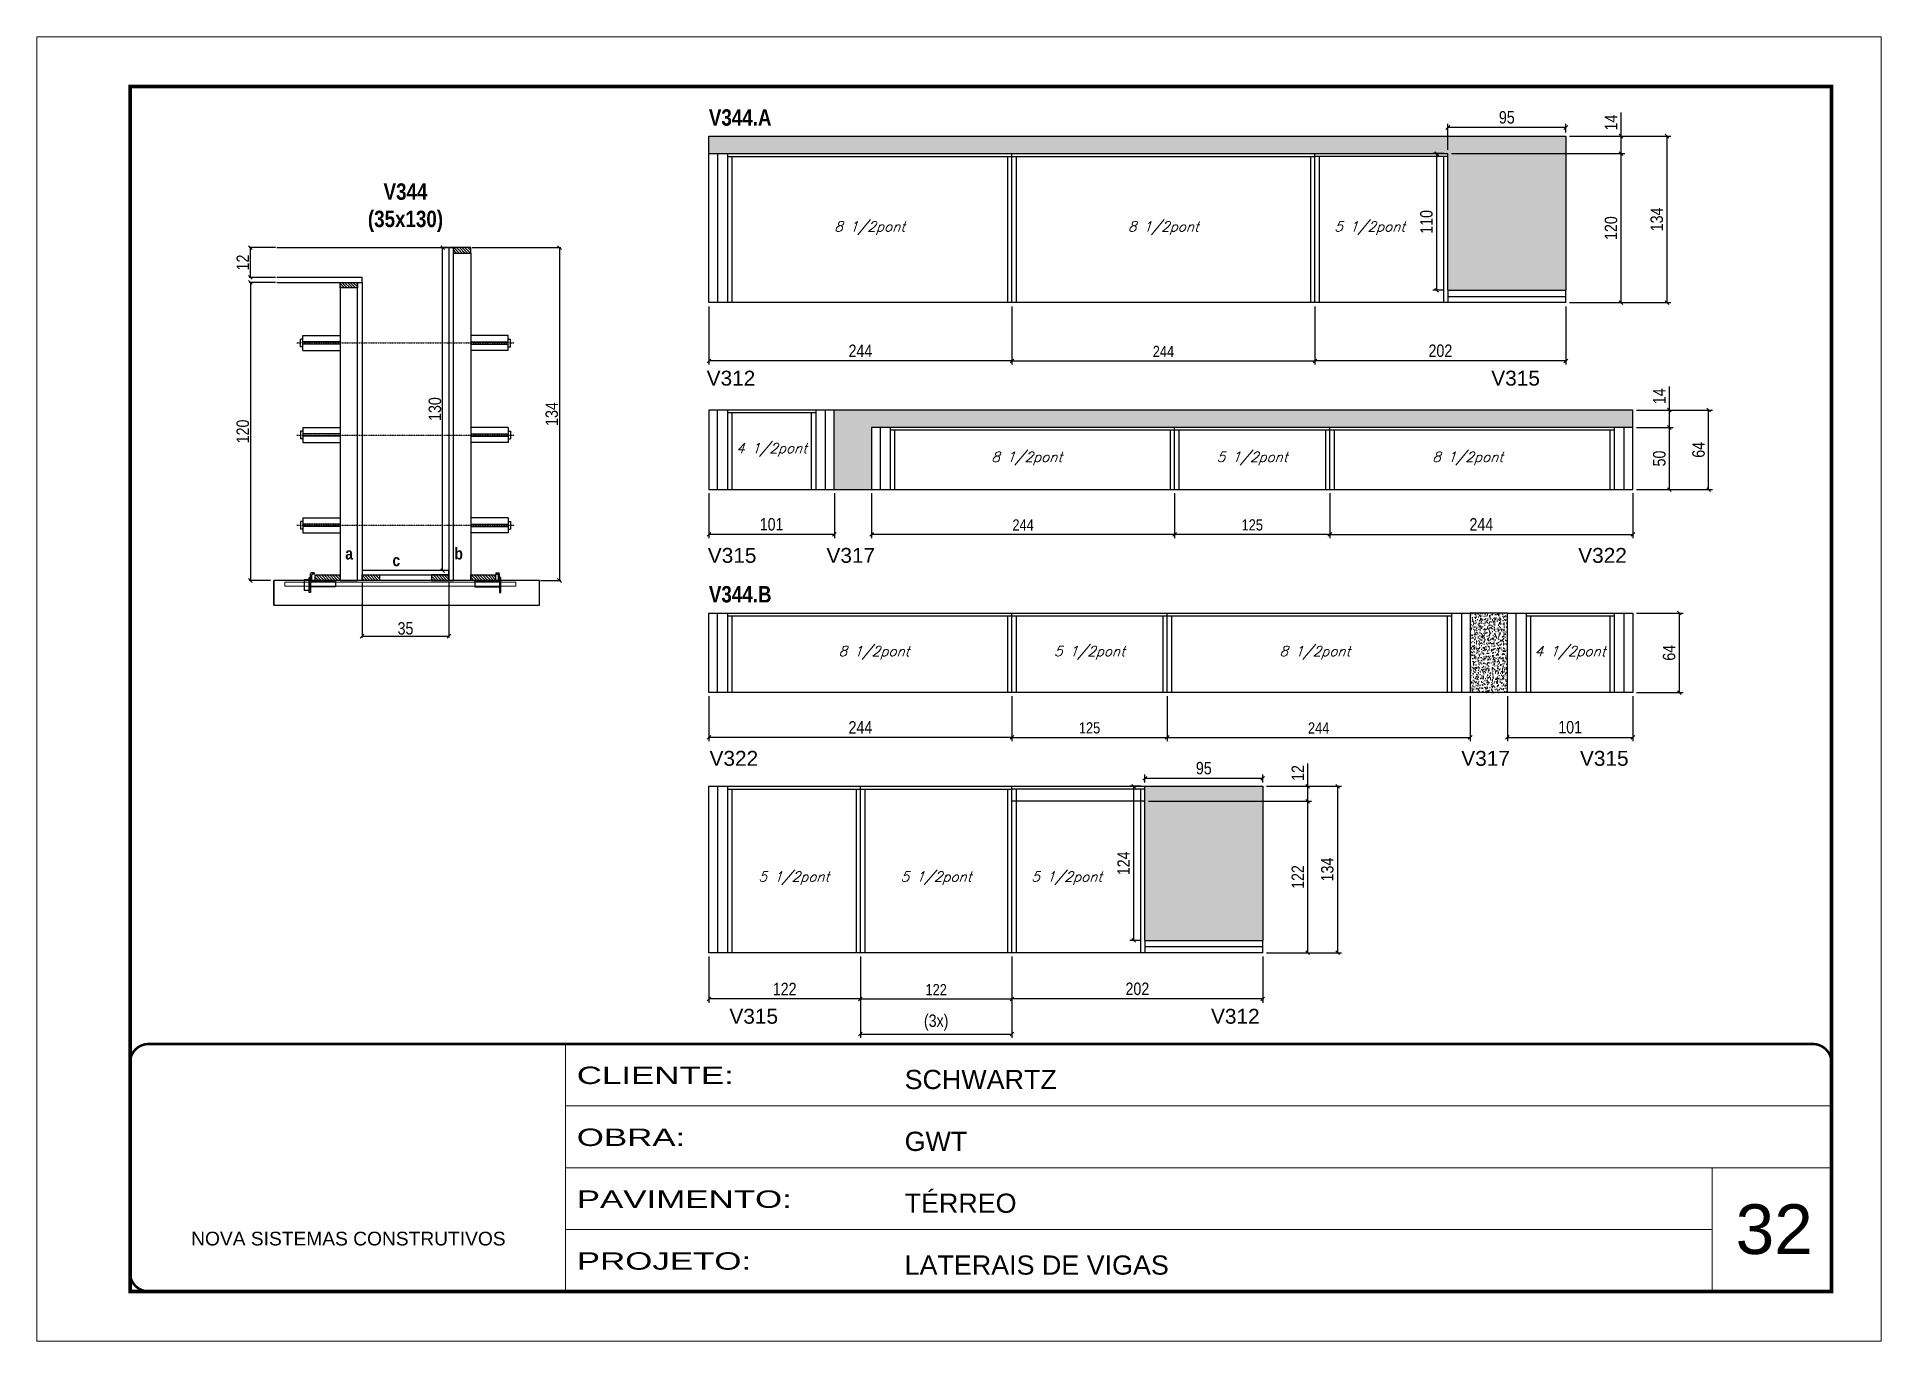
# Model space of a CAD drawing. Extents: x 2603 to 22413, y 1253 to 30260.
# Drawn here: x 17936 to 19421, y 20779 to 21829 of the extents above; entities that cross this region are included whole.
import ezdxf

# ---------------------------------------------------------------- set-up
doc = ezdxf.new("R2010")
doc.units = 0
for name, pattern in [('CONTINUO', [0]), ('DASHED', [0.75, 0.5, -0.25]), ('HIDDEN', [0.375, 0.25, -0.125])]:
    doc.linetypes.add(name, pattern=pattern)
for name, color, linetype in [('5', 5, 'Continuous'), ('barrote', 251, 'Continuous'), ('COTA', 241, 'Continuous'), ('detalhes', 4, 'Continuous'), ('NOMENCLATURA', 7, 'Continuous'), ('Painéis', 200, 'Continuous'), ('presilha', 1, 'Continuous'), ('SARR_2.2x10', 60, 'Continuous'), ('SARR_2.2x7', 40, 'Continuous'), ('SARR_3.5x7', 81, 'Continuous'), ('TENSOR', 3, 'Continuous'), ('texto', 7, 'Continuous')]:
    doc.layers.add(name, color=color, linetype=linetype)
for name, color, linetype, lineweight in [('CARIMBO', 255, 'Continuous', 9), ('CONCRETO', 251, 'Continuous', 25), ('Folhas', 255, 'Continuous', 9), ('SARRAFO DE PRESSAO', 251, 'DASHED', 9), ('SCO-___-LAJ', 2, 'Continuous', 0)]:
    doc.layers.add(name, color=color, linetype=linetype, lineweight=lineweight)
doc.styles.add('ARIAL', font='arial.ttf')
doc.styles.add('COTA TECNICA', font='techl___.ttf', dxfattribs={"height": 10})
doc.styles.add('COTA TECNICA 2X', font='techl___.ttf', dxfattribs={"height": 10})
doc.styles.add('COTA TECNICA-50', font='techl___.ttf', dxfattribs={"height": 9})
doc.styles.add('Romans', font='romans.shx')
doc.styles.get("Standard").update_dxf_attribs({"font": 'arial.ttf'})
doc.styles.add('TECNICA', font='techb___.ttf', dxfattribs={"height": 10})
doc.styles.add('Tecnologia', font='')
doc.styles.get('Tecnologia').set_extended_font_data('Forgotten Futurist')
doc.dimstyles.new('COTA PAINEL-50', dxfattribs={"dimtxt": 9, "dimasz": 3, "dimexe": 3, "dimexo": 3, "dimgap": 3, "dimtad": 1, "dimdec": 1, "dimzin": 12, "dimdsep": 46, "dimtxsty": 'COTA TECNICA-50', "dimblk1": 'OBLIQUE', "dimblk2": 'OBLIQUE', "dimsah": 1, "dimcen": 0.9, "dimclrd": 4, "dimclre": 4, "dimclrt": 240, "dimadec": 1, "dimazin": 3, "dimtfac": 1, "dimtdec": 1, "dimtmove": 0, "dimatfit": 3, "dimfxl": 1, "dimtolj": 1, "dimtzin": 12, "dimarcsym": 0})
doc.dimstyles.new('PAINEL', dxfattribs={"dimtxt": 10, "dimasz": 3, "dimexe": 3, "dimexo": 3, "dimgap": 3, "dimtad": 1, "dimdec": 1, "dimzin": 12, "dimdsep": 46, "dimtxsty": 'COTA TECNICA', "dimblk1": 'OBLIQUE', "dimblk2": 'OBLIQUE', "dimsah": 1, "dimcen": 0.9, "dimclrd": 4, "dimclre": 4, "dimclrt": 240, "dimadec": 1, "dimazin": 3, "dimtfac": 1, "dimtdec": 1, "dimtmove": 0, "dimatfit": 3, "dimfxl": 1, "dimtolj": 1, "dimtzin": 12, "dimarcsym": 0})
doc.dimstyles.new('SECAO', dxfattribs={"dimscale": 0.333333, "dimtxt": 5, "dimasz": 9, "dimexe": 3, "dimexo": 3, "dimgap": 3, "dimtad": 1, "dimdec": 1, "dimlfac": 0.5, "dimzin": 12, "dimdsep": 46, "dimtxsty": 'COTA TECNICA 2X', "dimblk1": 'OBLIQUE', "dimblk2": 'OBLIQUE', "dimsah": 1, "dimcen": 0.9, "dimclrd": 4, "dimclre": 4, "dimclrt": 240, "dimadec": 1, "dimazin": 3, "dimtfac": 1, "dimtdec": 1, "dimtmove": 0, "dimatfit": 3, "dimfxl": 1, "dimtolj": 1, "dimtzin": 12, "dimarcsym": 0})

msp = doc.modelspace()

# ---------------------------------------------------------------- texts
at = {"layer": '5', "linetype": 'Continuous'}
for s, rotation, p in [('V312', 359.99996, (18475.71, 21548.41)), ('V315', 359.99996, (19107.48, 21548.41)), ('V315', 359.99996, (18476.62, 21405.73)), ('V317', 359.99996, (18572.17, 21405.73)), ('V322', 359.99996, (19177.5, 21405.73)), ('V322', 0.00004, (18478.02, 21242.33)), ('V317', 0.00004, (19083.34, 21242.33)), ('V315', 0.00004, (19178.9, 21242.33)), ('V315', 0.00004, (18494.03, 21034.66)), ('V312', 0.00004, (18881.81, 21034.66))]:
    msp.add_text(s, height=12, rotation=rotation, dxfattribs=at).set_placement(p)
at = {"layer": 'CARIMBO', "style": 'ARIAL'}
msp.add_text('32', height=40, dxfattribs=at).set_placement((19304.24, 20849.29))
at = {"layer": 'detalhes', "style": 'TECNICA'}
for s, p in [('a', (18184.71, 21408.42)), ('b', (18272.68, 21408.41)), ('c', (18222.74, 21403))]:
    msp.add_text(s, height=9.6, dxfattribs=at).set_placement(p)
at = {"layer": 'NOMENCLATURA', "style": 'TECNICA'}
for s, p in [('V344.A', (18477.47, 21757.7)), ('V344.B', (18477.47, 21373.83))]:
    msp.add_text(s, height=13.2, dxfattribs=at).set_placement(p)
at = {"layer": 'NOMENCLATURA', "insert": (18233.18, 21711.22), "char_height": 13.2, "attachment_point": 2, "style": 'TECNICA'}
msp.add_mtext_dynamic_manual_height_columns('V344\\P(35x130)', width=300.2766, gutter_width=1, heights=[0], dxfattribs=at)
at = {"layer": 'texto', "color": 2, "char_height": 8, "attachment_point": 5, "style": 'Romans'}
for s, insert in [('{\\Q19;\\C256;8 1/2pont}', (18606.97, 21675.18)), ('{\\Q19;\\C256;8 1/2pont}', (18843.47, 21675.18)), ('{\\Q19;\\C256;5 1/2pont}', (19009.62, 21675.18)), ('{\\Q19;\\C256;4 1/2pont}', (18527.97, 21496.72)), ('{\\Q19;\\C256;8 1/2pont}', (18733.47, 21489.72)), ('{\\Q19;\\C256;5 1/2pont}', (18914.97, 21489.72)), ('{\\Q19;\\C256;8 1/2pont}', (19088.47, 21489.72)), ('{\\Q19;\\C256;8 1/2pont}', (18610.47, 21333.31)), ('{\\Q19;\\C256;5 1/2pont}', (18783.97, 21333.31)), ('{\\Q19;\\C256;8 1/2pont}', (18965.47, 21333.31)), ('{\\Q19;\\C256;4 1/2pont}', (19170.97, 21333.31)), ('{\\Q19;\\C256;5 1/2pont}', (18545.97, 21151.8)), ('{\\Q19;\\C256;5 1/2pont}', (18660.47, 21151.8)), ('{\\Q19;\\C256;5 1/2pont}', (18765.62, 21151.8))]:
    msp.add_mtext(s, dxfattribs=dict(at, insert=insert))

# ---------------------------------------------------------------- blocks, each defined once
blk = doc.blocks.new('9999999999')
at = {"color": 30, "linetype": 'CONTINUO'}
for p, q in [((98564.6, 34230.2), (98564.6, 34429.4)), ((98564.6, 34379.6), (99584, 34379.6)), ((98564.6, 34329.8), (99488, 34329.8)), ((99584, 34329.8), (99488, 34329.8)), ((99488, 34329.8), (99488, 34230.2)), ((98564.6, 34280), (99488, 34280))]:
    blk.add_line(p, q, dxfattribs=at)
at = {"color": 30, "linetype": 'CONTINUO', "const_width": 2}
blk.add_lwpolyline([(99584, 34230.2), (99584, 34414.4, 0.414214), (99569, 34429.4), (98229, 34429.4, 0.414214), (98214, 34414.4), (98214, 34245.2, 0.414214), (98229, 34230.2), (99584, 34230.2)], format="xyb", dxfattribs=at)
at = {"layer": 'Folhas'}
blk.add_lwpolyline([(98139, 34190.2), (99624, 34190.2), (99624, 35240.2), (98139, 35240.2)], close=True, dxfattribs=at)
at = {"layer": 'Folhas', "color": 30, "const_width": 3}
blk.add_lwpolyline([(98214, 34230.2), (99584, 34230.2), (99584, 35200.2), (98214, 35200.2)], close=True, dxfattribs=at)
at = {"color": 7, "linetype": 'Continuous', "ltscale": 5, "style": 'ARIAL'}
for s, height, p in [('SCHWARTZ', 15.48, (98837.7, 34393.1)), ('GWT', 15.48, (98837.7, 34343.3)), ('TÉRREO', 15.48, (98837.7, 34293.5)), ('NOVA SISTEMAS CONSTRUTIVOS', 11.059, (98263.2, 34267.2)), ('LATERAIS DE VIGAS', 15.483, (98837.7, 34243.7))]:
    blk.add_text(s, height=height, dxfattribs=at).set_placement(p)
at = {"layer": 'Folhas', "color": 7, "style": 'Tecnologia', "width": 1.5}
for s, p in [('CLIENTE:', (98573.7, 34397.2)), ('OBRA:', (98573.7, 34347.3)), ('PAVIMENTO:', (98573.7, 34297.5)), ('PROJETO:', (98573.7, 34247.7))]:
    blk.add_text(s, height=14, dxfattribs=at).set_placement(p)
blk = doc.blocks.new('PRESILHA METÁLICA 1')
at = {"layer": 'presilha'}
for p, q in [((0, 13), (6, 13)), ((0, 13), (0, 0)), ((6, 0), (0, 0)), ((6, 15.5), (7.5, 15.5)), ((6, -2.5), (6, 15.5)), ((6, 13), (6, 0)), ((7.5, 10.6), (7.5, 19.9)), ((7.5, 15.5), (7.5, -2.5)), ((37.5, 4.1), (7.5, 4.1)), ((12, 21), (8.6, 21)), ((9, 11.6), (9, 18.9)), ((12, 19.5), (9.6, 19.5)), ((37.5, 11), (9.6, 11)), ((12, 21), (12, 19.5)), ((37.5, 11), (37.5, 4.1)), ((7.5, -2.5), (6, -2.5))]:
    blk.add_line(p, q, dxfattribs=at)
for centre, radius, start, end in [((8.6, 19.9), 1.14, 90, 180), ((9.6, 18.9), 0.57, 90, 180), ((9.6, 11.6), 0.57, 180, 270)]:
    blk.add_arc(centre, radius, start, end, dxfattribs=at)
blk = doc.blocks.new('PRESILHA METÁLICA 2')
at = {"layer": 'presilha'}
for p, q in [((-5.2, 23.5), (-5.2, 22)), ((-5.2, 23.5), (-1.9, 23.5)), ((-0.8, 14.6), (-0.8, 22.4)), ((-30.8, 13.5), (-30.8, 6.6)), ((-30.8, 13.5), (-2.8, 13.5)), ((-30.8, 6.6), (-0.8, 6.6)), ((-5.2, 22), (-2.8, 22)), ((-2.2, 14.1), (-2.2, 21.4)), ((0.8, 18), (-0.8, 18)), ((-0.8, 18), (-0.8, 0)), ((-0.8, 0), (0.8, 0)), ((0.8, 0), (0.8, 18))]:
    blk.add_line(p, q, dxfattribs=at)
for centre, radius, start, end in [((-1.9, 22.4), 1.14, 0, 90), ((-2.8, 21.4), 0.57, 0, 90), ((-2.8, 14.1), 0.57, 270, 0)]:
    blk.add_arc(centre, radius, start, end, dxfattribs=at)
blk = doc.blocks.new('_Oblique')
at = {"color": 0, "linetype": 'ByBlock', "lineweight": -2}
blk.add_line((-0.5, -0.5), (0.5, 0.5), dxfattribs=at)
blk = doc.blocks.new('*D14')
at = {"layer": 'COTA', "color": 4, "lineweight": -2, "transparency": 16777216}
for p, q in [((18286.8, 21659.5), (18358.2, 21659.5)), ((18357.2, 21659.5), (18357.2, 21391.5)), ((18342, 21391.5), (18358.2, 21391.5))]:
    blk.add_line(p, q, dxfattribs=at)
at = {"layer": 'Defpoints', "color": 0, "transparency": 16777216}
for p in [(18285.8, 21659.5), (18341, 21391.5), (18357.2, 21391.5)]:
    blk.add_point(p, dxfattribs=at)
at = {"layer": 'COTA', "color": 4, "lineweight": -2, "transparency": 16777216, "xscale": 3, "yscale": 3, "zscale": 3}
for p, rotation in [((18357.2, 21659.5), 90), ((18357.2, 21391.5), 270)]:
    blk.add_blockref('_Oblique', p, dxfattribs=dict(at, rotation=rotation))
at = {"layer": 'COTA', "color": 240, "transparency": 16777216, "insert": (18351, 21525.5), "char_height": 10, "attachment_point": 5, "rotation": 90, "style": 'COTA TECNICA 2X'}
blk.add_mtext('\\A1;134', dxfattribs=at)
blk = doc.blocks.new('*D15')
at = {"layer": 'COTA', "color": 4, "lineweight": -2, "transparency": 16777216}
for p, q in [((18128.5, 21631.5), (18107.3, 21631.5)), ((18108.3, 21631.5), (18108.3, 21391.5)), ((18124.4, 21391.5), (18107.3, 21391.5))]:
    blk.add_line(p, q, dxfattribs=at)
at = {"layer": 'Defpoints', "color": 0, "transparency": 16777216}
for p in [(18129.5, 21631.5), (18108.3, 21391.5), (18125.4, 21391.5)]:
    blk.add_point(p, dxfattribs=at)
at = {"layer": 'COTA', "color": 4, "lineweight": -2, "transparency": 16777216, "xscale": 3, "yscale": 3, "zscale": 3}
for p, rotation in [((18108.3, 21631.5), 90), ((18108.3, 21391.5), 270)]:
    blk.add_blockref('_Oblique', p, dxfattribs=dict(at, rotation=rotation))
at = {"layer": 'COTA', "color": 240, "transparency": 16777216, "insert": (18102.2, 21511.5), "char_height": 10, "attachment_point": 5, "rotation": 90, "style": 'COTA TECNICA 2X'}
blk.add_mtext('\\A1;120', dxfattribs=at)
blk = doc.blocks.new('*D677')
at = {"layer": 'COTA', "color": 4, "lineweight": -2, "transparency": 16777216}
for p, q in [((18267.2, 21659.5), (18262.1, 21659.5)), ((18263.1, 21399.5), (18263.1, 21659.5)), ((18267.2, 21399.5), (18262.1, 21399.5))]:
    blk.add_line(p, q, dxfattribs=at)
at = {"layer": 'Defpoints', "color": 0, "transparency": 16777216}
for p in [(18263.1, 21659.5), (18268.2, 21659.5), (18268.2, 21399.5)]:
    blk.add_point(p, dxfattribs=at)
at = {"layer": 'COTA', "color": 4, "lineweight": -2, "transparency": 16777216, "xscale": 3, "yscale": 3, "zscale": 3}
for p, rotation in [((18263.1, 21659.5), 90), ((18263.1, 21399.5), 270)]:
    blk.add_blockref('_Oblique', p, dxfattribs=dict(at, rotation=rotation))
at = {"layer": 'COTA', "color": 240, "transparency": 16777216, "insert": (18256.9, 21529.5), "char_height": 10, "attachment_point": 5, "rotation": 90, "style": 'COTA TECNICA 2X'}
blk.add_mtext('\\A1;130', dxfattribs=at)
blk = doc.blocks.new('*D678')
at = {"layer": 'COTA', "color": 4, "lineweight": -2, "transparency": 16777216}
for p, q in [((18128.5, 21659.5), (18107.3, 21659.5)), ((18108.3, 21635.5), (18108.3, 21659.5)), ((18128.5, 21635.5), (18107.3, 21635.5))]:
    blk.add_line(p, q, dxfattribs=at)
at = {"layer": 'Defpoints', "color": 0, "transparency": 16777216}
for p in [(18108.3, 21659.5), (18129.5, 21659.5), (18129.5, 21635.5)]:
    blk.add_point(p, dxfattribs=at)
at = {"layer": 'COTA', "color": 4, "lineweight": -2, "transparency": 16777216, "xscale": 3, "yscale": 3, "zscale": 3}
for p, rotation in [((18108.3, 21659.5), 90), ((18108.3, 21635.5), 270)]:
    blk.add_blockref('_Oblique', p, dxfattribs=dict(at, rotation=rotation))
at = {"layer": 'COTA', "color": 240, "transparency": 16777216, "insert": (18102.2, 21647.5), "char_height": 10, "attachment_point": 5, "rotation": 90, "style": 'COTA TECNICA 2X'}
blk.add_mtext('\\A1;12', dxfattribs=at)
blk = doc.blocks.new('*D679')
at = {"layer": 'COTA', "color": 4, "lineweight": -2, "transparency": 16777216}
for p, q in [((18198.2, 21390.5), (18198.2, 21345.7)), ((18268.2, 21390.5), (18268.2, 21345.7)), ((18198.2, 21346.7), (18268.2, 21346.7))]:
    blk.add_line(p, q, dxfattribs=at)
at = {"layer": 'Defpoints', "color": 0, "transparency": 16777216}
for p in [(18198.2, 21391.5), (18268.2, 21391.5), (18268.2, 21346.7)]:
    blk.add_point(p, dxfattribs=at)
at = {"layer": 'COTA', "color": 4, "lineweight": -2, "transparency": 16777216, "xscale": 3, "yscale": 3, "zscale": 3, "rotation": 180}
blk.add_blockref('_Oblique', (18198.2, 21346.7), dxfattribs=at)
at = {"layer": 'COTA', "color": 4, "lineweight": -2, "transparency": 16777216, "xscale": 3, "yscale": 3, "zscale": 3}
blk.add_blockref('_Oblique', (18268.2, 21346.7), dxfattribs=at)
at = {"layer": 'COTA', "color": 240, "transparency": 16777216, "insert": (18233.2, 21352.9), "char_height": 10, "attachment_point": 5, "style": 'COTA TECNICA 2X'}
blk.add_mtext('\\A1;35', dxfattribs=at)
blk = doc.blocks.new('*D19')
at = {"layer": 'COTA', "color": 4, "linetype": 'ByBlock', "lineweight": -2, "transparency": 16777216}
for p, q in [((18721.5, 21612.2), (18721.5, 21565.3)), ((18965.5, 21612.2), (18965.5, 21565.3)), ((18721.5, 21568.3), (18965.5, 21568.3))]:
    blk.add_line(p, q, dxfattribs=at)
at = {"layer": 'Defpoints', "color": 0, "linetype": 'ByBlock', "transparency": 16777216}
for p in [(18721.5, 21615.2), (18965.5, 21615.2), (18965.5, 21568.3)]:
    blk.add_point(p, dxfattribs=at)
at = {"layer": 'COTA', "color": 4, "linetype": 'ByBlock', "lineweight": -2, "transparency": 16777216, "xscale": 3, "yscale": 3, "zscale": 3, "rotation": 180}
blk.add_blockref('_Oblique', (18721.5, 21568.3), dxfattribs=at)
at = {"layer": 'COTA', "color": 4, "linetype": 'ByBlock', "lineweight": -2, "transparency": 16777216, "xscale": 3, "yscale": 3, "zscale": 3}
blk.add_blockref('_Oblique', (18965.5, 21568.3), dxfattribs=at)
at = {"layer": 'COTA', "color": 240, "linetype": 'ByBlock', "transparency": 16777216, "insert": (18843.5, 21575.9), "char_height": 9, "attachment_point": 5, "style": 'COTA TECNICA-50'}
blk.add_mtext('\\A1;244', dxfattribs=at)
blk = doc.blocks.new('*D690')
at = {"layer": 'COTA', "color": 4, "linetype": 'ByBlock', "lineweight": -2, "transparency": 16777216}
for p, q in [((18477.5, 21612.2), (18477.5, 21565.3)), ((18721.5, 21612.2), (18721.5, 21565.3)), ((18721.5, 21568.3), (18477.5, 21568.3))]:
    blk.add_line(p, q, dxfattribs=at)
at = {"layer": 'Defpoints', "color": 0, "linetype": 'ByBlock', "transparency": 16777216}
for p in [(18477.5, 21615.2), (18721.5, 21615.2), (18477.5, 21568.3)]:
    blk.add_point(p, dxfattribs=at)
at = {"layer": 'COTA', "color": 4, "linetype": 'ByBlock', "lineweight": -2, "transparency": 16777216, "xscale": 3, "yscale": 3, "zscale": 3, "rotation": 180}
blk.add_blockref('_Oblique', (18477.5, 21568.3), dxfattribs=at)
at = {"layer": 'COTA', "color": 4, "linetype": 'ByBlock', "lineweight": -2, "transparency": 16777216, "xscale": 3, "yscale": 3, "zscale": 3}
blk.add_blockref('_Oblique', (18721.5, 21568.3), dxfattribs=at)
at = {"layer": 'COTA', "color": 240, "linetype": 'ByBlock', "transparency": 16777216, "insert": (18599.5, 21576.4), "char_height": 10, "attachment_point": 5, "style": 'COTA TECNICA'}
blk.add_mtext('\\A1;244', dxfattribs=at)
blk = doc.blocks.new('*D20')
at = {"layer": 'COTA', "color": 4, "linetype": 'ByBlock', "lineweight": -2, "transparency": 16777216}
for p, q in [((18965.5, 21612.2), (18965.5, 21565.3)), ((19167.5, 21612.2), (19167.5, 21565.3)), ((19167.5, 21568.3), (18965.5, 21568.3))]:
    blk.add_line(p, q, dxfattribs=at)
at = {"layer": 'Defpoints', "color": 0, "linetype": 'ByBlock', "transparency": 16777216}
for p in [(18965.5, 21615.2), (19167.5, 21615.2), (18965.5, 21568.3)]:
    blk.add_point(p, dxfattribs=at)
at = {"layer": 'COTA', "color": 4, "linetype": 'ByBlock', "lineweight": -2, "transparency": 16777216, "xscale": 3, "yscale": 3, "zscale": 3, "rotation": 180}
blk.add_blockref('_Oblique', (18965.5, 21568.3), dxfattribs=at)
at = {"layer": 'COTA', "color": 4, "linetype": 'ByBlock', "lineweight": -2, "transparency": 16777216, "xscale": 3, "yscale": 3, "zscale": 3}
blk.add_blockref('_Oblique', (19167.5, 21568.3), dxfattribs=at)
at = {"layer": 'COTA', "color": 240, "linetype": 'ByBlock', "transparency": 16777216, "insert": (19066.5, 21576.4), "char_height": 10, "attachment_point": 5, "style": 'COTA TECNICA'}
blk.add_mtext('\\A1;202', dxfattribs=at)
blk = doc.blocks.new('*D21')
at = {"layer": 'COTA', "color": 4, "linetype": 'ByBlock', "lineweight": -2, "transparency": 16777216}
for p, q in [((19072.5, 21738.2), (19072.5, 21759.2)), ((19167.5, 21756.2), (19072.5, 21756.2)), ((19167.5, 21752.2), (19167.5, 21759.2))]:
    blk.add_line(p, q, dxfattribs=at)
at = {"layer": 'Defpoints', "color": 0, "linetype": 'ByBlock', "transparency": 16777216}
for p in [(19072.5, 21756.2), (19167.5, 21749.2), (19072.5, 21735.2)]:
    blk.add_point(p, dxfattribs=at)
at = {"layer": 'COTA', "color": 4, "linetype": 'ByBlock', "lineweight": -2, "transparency": 16777216, "xscale": 3, "yscale": 3, "zscale": 3, "rotation": 180}
blk.add_blockref('_Oblique', (19072.5, 21756.2), dxfattribs=at)
at = {"layer": 'COTA', "color": 4, "linetype": 'ByBlock', "lineweight": -2, "transparency": 16777216, "xscale": 3, "yscale": 3, "zscale": 3}
blk.add_blockref('_Oblique', (19167.5, 21756.2), dxfattribs=at)
at = {"layer": 'COTA', "color": 240, "linetype": 'ByBlock', "transparency": 16777216, "insert": (19120, 21764.3), "char_height": 10, "attachment_point": 5, "style": 'COTA TECNICA'}
blk.add_mtext('\\A1;95', dxfattribs=at)
blk = doc.blocks.new('*D691')
at = {"layer": 'COTA', "color": 4, "linetype": 'ByBlock', "lineweight": -2, "transparency": 16777216}
for p, q in [((19069.5, 21735.2), (19060.5, 21735.2)), ((19063.5, 21735.2), (19063.5, 21625.2)), ((19069.5, 21625.2), (19060.5, 21625.2))]:
    blk.add_line(p, q, dxfattribs=at)
at = {"layer": 'Defpoints', "color": 0, "linetype": 'ByBlock', "transparency": 16777216}
for p in [(19072.5, 21735.2), (19063.5, 21625.2), (19072.5, 21625.2)]:
    blk.add_point(p, dxfattribs=at)
at = {"layer": 'COTA', "color": 4, "linetype": 'ByBlock', "lineweight": -2, "transparency": 16777216, "xscale": 3, "yscale": 3, "zscale": 3}
for p, rotation in [((19063.5, 21735.2), 90), ((19063.5, 21625.2), 270)]:
    blk.add_blockref('_Oblique', p, dxfattribs=dict(at, rotation=rotation))
at = {"layer": 'COTA', "color": 240, "linetype": 'ByBlock', "transparency": 16777216, "insert": (19055.3, 21680.2), "char_height": 10, "attachment_point": 5, "rotation": 90, "style": 'COTA TECNICA'}
blk.add_mtext('\\A1;110', dxfattribs=at)
blk = doc.blocks.new('*D692')
at = {"layer": 'COTA', "color": 4, "linetype": 'ByBlock', "lineweight": -2, "transparency": 16777216}
for p, q in [((19075.5, 21735.2), (19215, 21735.2)), ((19212, 21615.2), (19212, 21735.2)), ((19170.5, 21615.2), (19215, 21615.2))]:
    blk.add_line(p, q, dxfattribs=at)
at = {"layer": 'Defpoints', "color": 0, "linetype": 'ByBlock', "transparency": 16777216}
for p in [(19072.5, 21735.2), (19212, 21735.2), (19167.5, 21615.2)]:
    blk.add_point(p, dxfattribs=at)
at = {"layer": 'COTA', "color": 4, "linetype": 'ByBlock', "lineweight": -2, "transparency": 16777216, "xscale": 3, "yscale": 3, "zscale": 3}
for p, rotation in [((19212, 21735.2), 90), ((19212, 21615.2), 270)]:
    blk.add_blockref('_Oblique', p, dxfattribs=dict(at, rotation=rotation))
at = {"layer": 'COTA', "color": 240, "linetype": 'ByBlock', "transparency": 16777216, "insert": (19203.9, 21675.2), "char_height": 10, "attachment_point": 5, "rotation": 90, "style": 'COTA TECNICA'}
blk.add_mtext('\\A1;120', dxfattribs=at)
blk = doc.blocks.new('*D693')
at = {"layer": 'COTA', "color": 4, "linetype": 'ByBlock', "lineweight": -2, "transparency": 16777216}
for p, q in [((19212, 21749.2), (19212, 21768.3)), ((19170.5, 21749.2), (19215, 21749.2)), ((19212, 21735.2), (19212, 21749.2)), ((19075.5, 21735.2), (19215, 21735.2))]:
    blk.add_line(p, q, dxfattribs=at)
at = {"layer": 'Defpoints', "color": 0, "linetype": 'ByBlock', "transparency": 16777216}
for p in [(19167.5, 21749.2), (19212, 21749.2), (19072.5, 21735.2)]:
    blk.add_point(p, dxfattribs=at)
at = {"layer": 'COTA', "color": 4, "linetype": 'ByBlock', "lineweight": -2, "transparency": 16777216, "xscale": 3, "yscale": 3, "zscale": 3}
for p, rotation in [((19212, 21749.2), 90), ((19212, 21735.2), 270)]:
    blk.add_blockref('_Oblique', p, dxfattribs=dict(at, rotation=rotation))
at = {"layer": 'COTA', "color": 240, "linetype": 'ByBlock', "transparency": 16777216, "insert": (19203.9, 21760.2), "char_height": 10, "attachment_point": 5, "rotation": 90, "style": 'COTA TECNICA'}
blk.add_mtext('\\A1;14', dxfattribs=at)
blk = doc.blocks.new('*D694')
at = {"layer": 'COTA', "color": 4, "linetype": 'ByBlock', "lineweight": -2, "transparency": 16777216}
for p, q in [((19170.5, 21749.2), (19252, 21749.2)), ((19249, 21615.2), (19249, 21749.2)), ((19170.5, 21615.2), (19252, 21615.2))]:
    blk.add_line(p, q, dxfattribs=at)
at = {"layer": 'Defpoints', "color": 0, "linetype": 'ByBlock', "transparency": 16777216}
for p in [(19167.5, 21749.2), (19249, 21749.2), (19167.5, 21615.2)]:
    blk.add_point(p, dxfattribs=at)
at = {"layer": 'COTA', "color": 4, "linetype": 'ByBlock', "lineweight": -2, "transparency": 16777216, "xscale": 3, "yscale": 3, "zscale": 3}
for p, rotation in [((19249, 21749.2), 90), ((19249, 21615.2), 270)]:
    blk.add_blockref('_Oblique', p, dxfattribs=dict(at, rotation=rotation))
at = {"layer": 'COTA', "color": 240, "linetype": 'ByBlock', "transparency": 16777216, "insert": (19240.8, 21682.2), "char_height": 10, "attachment_point": 5, "rotation": 90, "style": 'COTA TECNICA'}
blk.add_mtext('\\A1;134', dxfattribs=at)
blk = doc.blocks.new('*D22')
at = {"layer": 'COTA', "color": 4, "linetype": 'ByBlock', "lineweight": -2, "transparency": 16777216}
for p, q in [((18852.5, 21461.7), (18852.5, 21425.6)), ((18977.5, 21461.7), (18977.5, 21425.6)), ((18977.5, 21428.6), (18852.5, 21428.6))]:
    blk.add_line(p, q, dxfattribs=at)
at = {"layer": 'Defpoints', "color": 0, "linetype": 'ByBlock', "transparency": 16777216}
for p in [(18852.5, 21464.7), (18977.5, 21464.7), (18852.5, 21428.6)]:
    blk.add_point(p, dxfattribs=at)
at = {"layer": 'COTA', "color": 4, "linetype": 'ByBlock', "lineweight": -2, "transparency": 16777216, "xscale": 3, "yscale": 3, "zscale": 3, "rotation": 180}
blk.add_blockref('_Oblique', (18852.5, 21428.6), dxfattribs=at)
at = {"layer": 'COTA', "color": 4, "linetype": 'ByBlock', "lineweight": -2, "transparency": 16777216, "xscale": 3, "yscale": 3, "zscale": 3}
blk.add_blockref('_Oblique', (18977.5, 21428.6), dxfattribs=at)
at = {"layer": 'COTA', "color": 240, "linetype": 'ByBlock', "transparency": 16777216, "insert": (18915, 21436.2), "char_height": 9, "attachment_point": 5, "style": 'COTA TECNICA-50'}
blk.add_mtext('\\A1;125', dxfattribs=at)
blk = doc.blocks.new('*D695')
at = {"layer": 'COTA', "color": 4, "linetype": 'ByBlock', "lineweight": -2, "transparency": 16777216}
for p, q in [((18608.5, 21461.7), (18608.5, 21425.6)), ((18852.5, 21461.7), (18852.5, 21425.6)), ((18852.5, 21428.6), (18608.5, 21428.6))]:
    blk.add_line(p, q, dxfattribs=at)
at = {"layer": 'Defpoints', "color": 0, "linetype": 'ByBlock', "transparency": 16777216}
for p in [(18608.5, 21464.7), (18852.5, 21464.7), (18608.5, 21428.6)]:
    blk.add_point(p, dxfattribs=at)
at = {"layer": 'COTA', "color": 4, "linetype": 'ByBlock', "lineweight": -2, "transparency": 16777216, "xscale": 3, "yscale": 3, "zscale": 3, "rotation": 180}
blk.add_blockref('_Oblique', (18608.5, 21428.6), dxfattribs=at)
at = {"layer": 'COTA', "color": 4, "linetype": 'ByBlock', "lineweight": -2, "transparency": 16777216, "xscale": 3, "yscale": 3, "zscale": 3}
blk.add_blockref('_Oblique', (18852.5, 21428.6), dxfattribs=at)
at = {"layer": 'COTA', "color": 240, "linetype": 'ByBlock', "transparency": 16777216, "insert": (18730.5, 21436.2), "char_height": 9, "attachment_point": 5, "style": 'COTA TECNICA-50'}
blk.add_mtext('\\A1;244', dxfattribs=at)
blk = doc.blocks.new('*D696')
at = {"layer": 'COTA', "color": 4, "linetype": 'ByBlock', "lineweight": -2, "transparency": 16777216}
for p, q in [((18977.5, 21461.7), (18977.5, 21425.6)), ((19221.5, 21461.7), (19221.5, 21425.6)), ((18977.5, 21428.6), (19221.5, 21428.6))]:
    blk.add_line(p, q, dxfattribs=at)
at = {"layer": 'Defpoints', "color": 0, "linetype": 'ByBlock', "transparency": 16777216}
for p in [(18977.5, 21464.7), (19221.5, 21464.7), (19221.5, 21428.6)]:
    blk.add_point(p, dxfattribs=at)
at = {"layer": 'COTA', "color": 4, "linetype": 'ByBlock', "lineweight": -2, "transparency": 16777216, "xscale": 3, "yscale": 3, "zscale": 3, "rotation": 180}
blk.add_blockref('_Oblique', (18977.5, 21428.6), dxfattribs=at)
at = {"layer": 'COTA', "color": 4, "linetype": 'ByBlock', "lineweight": -2, "transparency": 16777216, "xscale": 3, "yscale": 3, "zscale": 3}
blk.add_blockref('_Oblique', (19221.5, 21428.6), dxfattribs=at)
at = {"layer": 'COTA', "color": 240, "linetype": 'ByBlock', "transparency": 16777216, "insert": (19099.5, 21436.7), "char_height": 10, "attachment_point": 5, "style": 'COTA TECNICA'}
blk.add_mtext('\\A1;244', dxfattribs=at)
blk = doc.blocks.new('*D697')
at = {"layer": 'COTA', "color": 4, "linetype": 'ByBlock', "lineweight": -2, "transparency": 16777216}
for p, q in [((19224.5, 21528.7), (19285.5, 21528.7)), ((19282.5, 21464.7), (19282.5, 21528.7)), ((19224.5, 21464.7), (19285.5, 21464.7))]:
    blk.add_line(p, q, dxfattribs=at)
at = {"layer": 'Defpoints', "color": 0, "linetype": 'ByBlock', "transparency": 16777216}
for p in [(19221.5, 21528.7), (19282.5, 21528.7), (19221.5, 21464.7)]:
    blk.add_point(p, dxfattribs=at)
at = {"layer": 'COTA', "color": 4, "linetype": 'ByBlock', "lineweight": -2, "transparency": 16777216, "xscale": 3, "yscale": 3, "zscale": 3}
for p, rotation in [((19282.5, 21528.7), 90), ((19282.5, 21464.7), 270)]:
    blk.add_blockref('_Oblique', p, dxfattribs=dict(at, rotation=rotation))
at = {"layer": 'COTA', "color": 240, "linetype": 'ByBlock', "transparency": 16777216, "insert": (19274.4, 21496.7), "char_height": 10, "attachment_point": 5, "rotation": 90, "style": 'COTA TECNICA'}
blk.add_mtext('\\A1;64', dxfattribs=at)
blk = doc.blocks.new('*D698')
at = {"layer": 'COTA', "color": 4, "linetype": 'ByBlock', "lineweight": -2, "transparency": 16777216}
for p, q in [((19224.5, 21514.7), (19253.9, 21514.7)), ((19250.9, 21464.7), (19250.9, 21514.7)), ((19224.5, 21464.7), (19253.9, 21464.7))]:
    blk.add_line(p, q, dxfattribs=at)
at = {"layer": 'Defpoints', "color": 0, "linetype": 'ByBlock', "transparency": 16777216}
for p in [(19221.5, 21514.7), (19250.9, 21514.7), (19221.5, 21464.7)]:
    blk.add_point(p, dxfattribs=at)
at = {"layer": 'COTA', "color": 4, "linetype": 'ByBlock', "lineweight": -2, "transparency": 16777216, "xscale": 3, "yscale": 3, "zscale": 3}
for p, rotation in [((19250.9, 21514.7), 90), ((19250.9, 21464.7), 270)]:
    blk.add_blockref('_Oblique', p, dxfattribs=dict(at, rotation=rotation))
at = {"layer": 'COTA', "color": 240, "linetype": 'ByBlock', "transparency": 16777216, "insert": (19242.8, 21489.7), "char_height": 10, "attachment_point": 5, "rotation": 90, "style": 'COTA TECNICA'}
blk.add_mtext('\\A1;50', dxfattribs=at)
blk = doc.blocks.new('*D699')
at = {"layer": 'COTA', "color": 4, "linetype": 'ByBlock', "lineweight": -2, "transparency": 16777216}
for p, q in [((19250.9, 21528.7), (19250.9, 21547.8)), ((19224.5, 21528.7), (19253.9, 21528.7)), ((19250.9, 21514.7), (19250.9, 21528.7)), ((19224.5, 21514.7), (19253.9, 21514.7))]:
    blk.add_line(p, q, dxfattribs=at)
at = {"layer": 'Defpoints', "color": 0, "linetype": 'ByBlock', "transparency": 16777216}
for p in [(19221.5, 21528.7), (19250.9, 21528.7), (19221.5, 21514.7)]:
    blk.add_point(p, dxfattribs=at)
at = {"layer": 'COTA', "color": 4, "linetype": 'ByBlock', "lineweight": -2, "transparency": 16777216, "xscale": 3, "yscale": 3, "zscale": 3}
for p, rotation in [((19250.9, 21528.7), 90), ((19250.9, 21514.7), 270)]:
    blk.add_blockref('_Oblique', p, dxfattribs=dict(at, rotation=rotation))
at = {"layer": 'COTA', "color": 240, "linetype": 'ByBlock', "transparency": 16777216, "insert": (19242.8, 21539.8), "char_height": 10, "attachment_point": 5, "rotation": 90, "style": 'COTA TECNICA'}
blk.add_mtext('\\A1;14', dxfattribs=at)
blk = doc.blocks.new('*D700')
at = {"layer": 'COTA', "color": 4, "linetype": 'ByBlock', "lineweight": -2, "transparency": 16777216}
for p, q in [((18477.5, 21461.7), (18477.5, 21425.6)), ((18578.5, 21461.7), (18578.5, 21425.6)), ((18578.5, 21428.6), (18477.5, 21428.6))]:
    blk.add_line(p, q, dxfattribs=at)
at = {"layer": 'Defpoints', "color": 0, "linetype": 'ByBlock', "transparency": 16777216}
for p in [(18477.5, 21464.7), (18578.5, 21464.7), (18477.5, 21428.6)]:
    blk.add_point(p, dxfattribs=at)
at = {"layer": 'COTA', "color": 4, "linetype": 'ByBlock', "lineweight": -2, "transparency": 16777216, "xscale": 3, "yscale": 3, "zscale": 3, "rotation": 180}
blk.add_blockref('_Oblique', (18477.5, 21428.6), dxfattribs=at)
at = {"layer": 'COTA', "color": 4, "linetype": 'ByBlock', "lineweight": -2, "transparency": 16777216, "xscale": 3, "yscale": 3, "zscale": 3}
blk.add_blockref('_Oblique', (18578.5, 21428.6), dxfattribs=at)
at = {"layer": 'COTA', "color": 240, "linetype": 'ByBlock', "transparency": 16777216, "insert": (18528, 21436.7), "char_height": 10, "attachment_point": 5, "style": 'COTA TECNICA'}
blk.add_mtext('\\A1;101', dxfattribs=at)
blk = doc.blocks.new('*D25')
at = {"layer": 'COTA', "color": 4, "linetype": 'ByBlock', "lineweight": -2, "transparency": 16777216}
for p, q in [((18721.5, 21298.3), (18721.5, 21262.2)), ((18846.5, 21298.3), (18846.5, 21262.2)), ((18721.5, 21265.2), (18846.5, 21265.2))]:
    blk.add_line(p, q, dxfattribs=at)
at = {"layer": 'Defpoints', "color": 0, "linetype": 'ByBlock', "transparency": 16777216}
for p in [(18721.5, 21301.3), (18846.5, 21301.3), (18846.5, 21265.2)]:
    blk.add_point(p, dxfattribs=at)
at = {"layer": 'COTA', "color": 4, "linetype": 'ByBlock', "lineweight": -2, "transparency": 16777216, "xscale": 3, "yscale": 3, "zscale": 3, "rotation": 180}
blk.add_blockref('_Oblique', (18721.5, 21265.2), dxfattribs=at)
at = {"layer": 'COTA', "color": 4, "linetype": 'ByBlock', "lineweight": -2, "transparency": 16777216, "xscale": 3, "yscale": 3, "zscale": 3}
blk.add_blockref('_Oblique', (18846.5, 21265.2), dxfattribs=at)
at = {"layer": 'COTA', "color": 240, "linetype": 'ByBlock', "transparency": 16777216, "insert": (18784, 21272.8), "char_height": 9, "attachment_point": 5, "style": 'COTA TECNICA-50'}
blk.add_mtext('\\A1;125', dxfattribs=at)
blk = doc.blocks.new('*D716')
at = {"layer": 'COTA', "color": 4, "linetype": 'ByBlock', "lineweight": -2, "transparency": 16777216}
for p, q in [((18846.5, 21298.3), (18846.5, 21262.2)), ((19090.5, 21298.3), (19090.5, 21262.2)), ((18846.5, 21265.2), (19090.5, 21265.2))]:
    blk.add_line(p, q, dxfattribs=at)
at = {"layer": 'Defpoints', "color": 0, "linetype": 'ByBlock', "transparency": 16777216}
for p in [(18846.5, 21301.3), (19090.5, 21301.3), (19090.5, 21265.2)]:
    blk.add_point(p, dxfattribs=at)
at = {"layer": 'COTA', "color": 4, "linetype": 'ByBlock', "lineweight": -2, "transparency": 16777216, "xscale": 3, "yscale": 3, "zscale": 3, "rotation": 180}
blk.add_blockref('_Oblique', (18846.5, 21265.2), dxfattribs=at)
at = {"layer": 'COTA', "color": 4, "linetype": 'ByBlock', "lineweight": -2, "transparency": 16777216, "xscale": 3, "yscale": 3, "zscale": 3}
blk.add_blockref('_Oblique', (19090.5, 21265.2), dxfattribs=at)
at = {"layer": 'COTA', "color": 240, "linetype": 'ByBlock', "transparency": 16777216, "insert": (18968.5, 21272.8), "char_height": 9, "attachment_point": 5, "style": 'COTA TECNICA-50'}
blk.add_mtext('\\A1;244', dxfattribs=at)
blk = doc.blocks.new('*D717')
at = {"layer": 'COTA', "color": 4, "linetype": 'ByBlock', "lineweight": -2, "transparency": 16777216}
for p, q in [((18477.5, 21298.3), (18477.5, 21262.2)), ((18721.5, 21298.3), (18721.5, 21262.2)), ((18721.5, 21265.2), (18477.5, 21265.2))]:
    blk.add_line(p, q, dxfattribs=at)
at = {"layer": 'Defpoints', "color": 0, "linetype": 'ByBlock', "transparency": 16777216}
for p in [(18477.5, 21301.3), (18721.5, 21301.3), (18477.5, 21265.2)]:
    blk.add_point(p, dxfattribs=at)
at = {"layer": 'COTA', "color": 4, "linetype": 'ByBlock', "lineweight": -2, "transparency": 16777216, "xscale": 3, "yscale": 3, "zscale": 3, "rotation": 180}
blk.add_blockref('_Oblique', (18477.5, 21265.2), dxfattribs=at)
at = {"layer": 'COTA', "color": 4, "linetype": 'ByBlock', "lineweight": -2, "transparency": 16777216, "xscale": 3, "yscale": 3, "zscale": 3}
blk.add_blockref('_Oblique', (18721.5, 21265.2), dxfattribs=at)
at = {"layer": 'COTA', "color": 240, "linetype": 'ByBlock', "transparency": 16777216, "insert": (18599.5, 21273.3), "char_height": 10, "attachment_point": 5, "style": 'COTA TECNICA'}
blk.add_mtext('\\A1;244', dxfattribs=at)
blk = doc.blocks.new('*D718')
at = {"layer": 'COTA', "color": 4, "linetype": 'ByBlock', "lineweight": -2, "transparency": 16777216}
for p, q in [((19120.5, 21298.3), (19120.5, 21262.2)), ((19221.5, 21298.3), (19221.5, 21262.2)), ((19120.5, 21265.2), (19221.5, 21265.2))]:
    blk.add_line(p, q, dxfattribs=at)
at = {"layer": 'Defpoints', "color": 0, "linetype": 'ByBlock', "transparency": 16777216}
for p in [(19120.5, 21301.3), (19221.5, 21301.3), (19221.5, 21265.2)]:
    blk.add_point(p, dxfattribs=at)
at = {"layer": 'COTA', "color": 4, "linetype": 'ByBlock', "lineweight": -2, "transparency": 16777216, "xscale": 3, "yscale": 3, "zscale": 3, "rotation": 180}
blk.add_blockref('_Oblique', (19120.5, 21265.2), dxfattribs=at)
at = {"layer": 'COTA', "color": 4, "linetype": 'ByBlock', "lineweight": -2, "transparency": 16777216, "xscale": 3, "yscale": 3, "zscale": 3}
blk.add_blockref('_Oblique', (19221.5, 21265.2), dxfattribs=at)
at = {"layer": 'COTA', "color": 240, "linetype": 'ByBlock', "transparency": 16777216, "insert": (19171, 21273.3), "char_height": 10, "attachment_point": 5, "style": 'COTA TECNICA'}
blk.add_mtext('\\A1;101', dxfattribs=at)
blk = doc.blocks.new('*D719')
at = {"layer": 'COTA', "color": 4, "linetype": 'ByBlock', "lineweight": -2, "transparency": 16777216}
for p, q in [((19224.5, 21365.3), (19261.9, 21365.3)), ((19258.9, 21365.3), (19258.9, 21301.3)), ((19224.5, 21301.3), (19261.9, 21301.3))]:
    blk.add_line(p, q, dxfattribs=at)
at = {"layer": 'Defpoints', "color": 0, "linetype": 'ByBlock', "transparency": 16777216}
for p in [(19221.5, 21365.3), (19221.5, 21301.3), (19258.9, 21301.3)]:
    blk.add_point(p, dxfattribs=at)
at = {"layer": 'COTA', "color": 4, "linetype": 'ByBlock', "lineweight": -2, "transparency": 16777216, "xscale": 3, "yscale": 3, "zscale": 3}
for p, rotation in [((19258.9, 21365.3), 90), ((19258.9, 21301.3), 270)]:
    blk.add_blockref('_Oblique', p, dxfattribs=dict(at, rotation=rotation))
at = {"layer": 'COTA', "color": 240, "linetype": 'ByBlock', "transparency": 16777216, "insert": (19250.7, 21333.3), "char_height": 10, "attachment_point": 5, "rotation": 90, "style": 'COTA TECNICA'}
blk.add_mtext('\\A1;64', dxfattribs=at)
blk = doc.blocks.new('*D26')
at = {"layer": 'COTA', "color": 4, "linetype": 'ByBlock', "lineweight": -2, "transparency": 16777216}
for p, q in [((18599.5, 21088.8), (18599.5, 21051.6)), ((18721.5, 21088.8), (18721.5, 21051.6)), ((18599.5, 21054.6), (18721.5, 21054.6))]:
    blk.add_line(p, q, dxfattribs=at)
at = {"layer": 'Defpoints', "color": 0, "linetype": 'ByBlock', "transparency": 16777216}
for p in [(18599.5, 21091.8), (18721.5, 21091.8), (18721.5, 21054.6)]:
    blk.add_point(p, dxfattribs=at)
at = {"layer": 'COTA', "color": 4, "linetype": 'ByBlock', "lineweight": -2, "transparency": 16777216, "xscale": 3, "yscale": 3, "zscale": 3, "rotation": 180}
blk.add_blockref('_Oblique', (18599.5, 21054.6), dxfattribs=at)
at = {"layer": 'COTA', "color": 4, "linetype": 'ByBlock', "lineweight": -2, "transparency": 16777216, "xscale": 3, "yscale": 3, "zscale": 3}
blk.add_blockref('_Oblique', (18721.5, 21054.6), dxfattribs=at)
at = {"layer": 'COTA', "color": 240, "linetype": 'ByBlock', "transparency": 16777216, "insert": (18660.5, 21062.1), "char_height": 9, "attachment_point": 5, "style": 'COTA TECNICA-50'}
blk.add_mtext('\\A1;122', dxfattribs=at)
blk = doc.blocks.new('*D720')
at = {"layer": 'COTA', "color": 4, "linetype": 'ByBlock', "lineweight": -2, "transparency": 16777216}
for p, q in [((18477.5, 21088.8), (18477.5, 21051.6)), ((18599.5, 21088.8), (18599.5, 21051.6)), ((18599.5, 21054.6), (18477.5, 21054.6))]:
    blk.add_line(p, q, dxfattribs=at)
at = {"layer": 'Defpoints', "color": 0, "linetype": 'ByBlock', "transparency": 16777216}
for p in [(18477.5, 21091.8), (18599.5, 21091.8), (18477.5, 21054.6)]:
    blk.add_point(p, dxfattribs=at)
at = {"layer": 'COTA', "color": 4, "linetype": 'ByBlock', "lineweight": -2, "transparency": 16777216, "xscale": 3, "yscale": 3, "zscale": 3, "rotation": 180}
blk.add_blockref('_Oblique', (18477.5, 21054.6), dxfattribs=at)
at = {"layer": 'COTA', "color": 4, "linetype": 'ByBlock', "lineweight": -2, "transparency": 16777216, "xscale": 3, "yscale": 3, "zscale": 3}
blk.add_blockref('_Oblique', (18599.5, 21054.6), dxfattribs=at)
at = {"layer": 'COTA', "color": 240, "linetype": 'ByBlock', "transparency": 16777216, "insert": (18538.5, 21062.6), "char_height": 10, "attachment_point": 5, "style": 'COTA TECNICA'}
blk.add_mtext('\\A1;122', dxfattribs=at)
blk = doc.blocks.new('*D27')
at = {"layer": 'COTA', "color": 4, "linetype": 'ByBlock', "lineweight": -2, "transparency": 16777216}
for p, q in [((18721.5, 21088.8), (18721.5, 21051.6)), ((18923.5, 21088.8), (18923.5, 21051.6)), ((18923.5, 21054.6), (18721.5, 21054.6))]:
    blk.add_line(p, q, dxfattribs=at)
at = {"layer": 'Defpoints', "color": 0, "linetype": 'ByBlock', "transparency": 16777216}
for p in [(18721.5, 21091.8), (18923.5, 21091.8), (18721.5, 21054.6)]:
    blk.add_point(p, dxfattribs=at)
at = {"layer": 'COTA', "color": 4, "linetype": 'ByBlock', "lineweight": -2, "transparency": 16777216, "xscale": 3, "yscale": 3, "zscale": 3, "rotation": 180}
blk.add_blockref('_Oblique', (18721.5, 21054.6), dxfattribs=at)
at = {"layer": 'COTA', "color": 4, "linetype": 'ByBlock', "lineweight": -2, "transparency": 16777216, "xscale": 3, "yscale": 3, "zscale": 3}
blk.add_blockref('_Oblique', (18923.5, 21054.6), dxfattribs=at)
at = {"layer": 'COTA', "color": 240, "linetype": 'ByBlock', "transparency": 16777216, "insert": (18822.5, 21062.7), "char_height": 10, "attachment_point": 5, "style": 'COTA TECNICA'}
blk.add_mtext('\\A1;202', dxfattribs=at)
blk = doc.blocks.new('*D721')
at = {"layer": 'COTA', "color": 4, "linetype": 'ByBlock', "lineweight": -2, "transparency": 16777216}
for p, q in [((18825.5, 21225.8), (18816.5, 21225.8)), ((18819.5, 21225.8), (18819.5, 21101.8)), ((18825.5, 21101.8), (18816.5, 21101.8))]:
    blk.add_line(p, q, dxfattribs=at)
at = {"layer": 'Defpoints', "color": 0, "linetype": 'ByBlock', "transparency": 16777216}
for p in [(18828.5, 21225.8), (18819.5, 21101.8), (18828.5, 21101.8)]:
    blk.add_point(p, dxfattribs=at)
at = {"layer": 'COTA', "color": 4, "linetype": 'ByBlock', "lineweight": -2, "transparency": 16777216, "xscale": 3, "yscale": 3, "zscale": 3}
for p, rotation in [((18819.5, 21225.8), 90), ((18819.5, 21101.8), 270)]:
    blk.add_blockref('_Oblique', p, dxfattribs=dict(at, rotation=rotation))
at = {"layer": 'COTA', "color": 240, "linetype": 'ByBlock', "transparency": 16777216, "insert": (18811.4, 21163.8), "char_height": 10, "attachment_point": 5, "rotation": 90, "style": 'COTA TECNICA'}
blk.add_mtext('\\A1;124', dxfattribs=at)
blk = doc.blocks.new('*D722')
at = {"layer": 'COTA', "color": 4, "linetype": 'ByBlock', "lineweight": -2, "transparency": 16777216}
for p, q in [((18599.5, 21088.8), (18599.5, 21023.3)), ((18721.5, 21088.8), (18721.5, 21023.3)), ((18599.5, 21026.3), (18721.5, 21026.3))]:
    blk.add_line(p, q, dxfattribs=at)
at = {"layer": 'Defpoints', "color": 0, "linetype": 'ByBlock', "transparency": 16777216}
for p in [(18599.5, 21091.8), (18721.5, 21091.8), (18721.5, 21026.3)]:
    blk.add_point(p, dxfattribs=at)
at = {"layer": 'COTA', "color": 4, "linetype": 'ByBlock', "lineweight": -2, "transparency": 16777216, "xscale": 3, "yscale": 3, "zscale": 3, "rotation": 180}
blk.add_blockref('_Oblique', (18599.5, 21026.3), dxfattribs=at)
at = {"layer": 'COTA', "color": 4, "linetype": 'ByBlock', "lineweight": -2, "transparency": 16777216, "xscale": 3, "yscale": 3, "zscale": 3}
blk.add_blockref('_Oblique', (18721.5, 21026.3), dxfattribs=at)
at = {"layer": 'COTA', "color": 240, "linetype": 'ByBlock', "transparency": 16777216, "insert": (18660.5, 21035.6), "char_height": 10, "attachment_point": 5, "style": 'COTA TECNICA'}
blk.add_mtext('\\A1;(3x)', dxfattribs=at)
blk = doc.blocks.new('*D723')
at = {"layer": 'COTA', "color": 4, "linetype": 'ByBlock', "lineweight": -2, "transparency": 16777216}
for p, q in [((18926.5, 21225.8), (18986.8, 21225.8)), ((18983.8, 21091.8), (18983.8, 21225.8)), ((18926.5, 21091.8), (18986.8, 21091.8))]:
    blk.add_line(p, q, dxfattribs=at)
at = {"layer": 'Defpoints', "color": 0, "linetype": 'ByBlock', "transparency": 16777216}
for p in [(18923.5, 21225.8), (18983.8, 21225.8), (18923.5, 21091.8)]:
    blk.add_point(p, dxfattribs=at)
at = {"layer": 'COTA', "color": 4, "linetype": 'ByBlock', "lineweight": -2, "transparency": 16777216, "xscale": 3, "yscale": 3, "zscale": 3}
for p, rotation in [((18983.8, 21225.8), 90), ((18983.8, 21091.8), 270)]:
    blk.add_blockref('_Oblique', p, dxfattribs=dict(at, rotation=rotation))
at = {"layer": 'COTA', "color": 240, "linetype": 'ByBlock', "transparency": 16777216, "insert": (18975.5, 21158.8), "char_height": 10, "attachment_point": 5, "rotation": 90, "style": 'COTA TECNICA'}
blk.add_mtext('\\A1;134', dxfattribs=at)
blk = doc.blocks.new('*D724')
at = {"layer": 'COTA', "color": 4, "linetype": 'ByBlock', "lineweight": -2, "transparency": 16777216}
for p, q in [((18828.5, 21228.8), (18828.5, 21235.2)), ((18923.5, 21232.2), (18828.5, 21232.2)), ((18923.5, 21228.8), (18923.5, 21235.2))]:
    blk.add_line(p, q, dxfattribs=at)
at = {"layer": 'Defpoints', "color": 0, "linetype": 'ByBlock', "transparency": 16777216}
for p in [(18828.5, 21232.2), (18828.5, 21225.8), (18923.5, 21225.8)]:
    blk.add_point(p, dxfattribs=at)
at = {"layer": 'COTA', "color": 4, "linetype": 'ByBlock', "lineweight": -2, "transparency": 16777216, "xscale": 3, "yscale": 3, "zscale": 3, "rotation": 180}
blk.add_blockref('_Oblique', (18828.5, 21232.2), dxfattribs=at)
at = {"layer": 'COTA', "color": 4, "linetype": 'ByBlock', "lineweight": -2, "transparency": 16777216, "xscale": 3, "yscale": 3, "zscale": 3}
blk.add_blockref('_Oblique', (18923.5, 21232.2), dxfattribs=at)
at = {"layer": 'COTA', "color": 240, "linetype": 'ByBlock', "transparency": 16777216, "insert": (18876, 21240.4), "char_height": 10, "attachment_point": 5, "style": 'COTA TECNICA'}
blk.add_mtext('\\A1;95', dxfattribs=at)
blk = doc.blocks.new('*D725')
at = {"layer": 'COTA', "color": 4, "linetype": 'ByBlock', "lineweight": -2, "transparency": 16777216}
for p, q in [((18831.5, 21213.8), (18962.7, 21213.8)), ((18959.7, 21091.8), (18959.7, 21213.8)), ((18926.5, 21091.8), (18962.7, 21091.8))]:
    blk.add_line(p, q, dxfattribs=at)
at = {"layer": 'Defpoints', "color": 0, "linetype": 'ByBlock', "transparency": 16777216}
for p in [(18828.5, 21213.8), (18959.7, 21213.8), (18923.5, 21091.8)]:
    blk.add_point(p, dxfattribs=at)
at = {"layer": 'COTA', "color": 4, "linetype": 'ByBlock', "lineweight": -2, "transparency": 16777216, "xscale": 3, "yscale": 3, "zscale": 3}
for p, rotation in [((18959.7, 21213.8), 90), ((18959.7, 21091.8), 270)]:
    blk.add_blockref('_Oblique', p, dxfattribs=dict(at, rotation=rotation))
at = {"layer": 'COTA', "color": 240, "linetype": 'ByBlock', "transparency": 16777216, "insert": (18951.7, 21152.8), "char_height": 10, "attachment_point": 5, "rotation": 90, "style": 'COTA TECNICA'}
blk.add_mtext('\\A1;122', dxfattribs=at)
blk = doc.blocks.new('*D726')
at = {"layer": 'COTA', "color": 4, "linetype": 'ByBlock', "lineweight": -2, "transparency": 16777216}
for p, q in [((18959.7, 21225.8), (18959.7, 21244.1)), ((18926.5, 21225.8), (18962.7, 21225.8)), ((18959.7, 21213.8), (18959.7, 21225.8)), ((18926.5, 21213.8), (18962.7, 21213.8))]:
    blk.add_line(p, q, dxfattribs=at)
at = {"layer": 'Defpoints', "color": 0, "linetype": 'ByBlock', "transparency": 16777216}
for p in [(18923.5, 21225.8), (18959.7, 21225.8), (18923.5, 21213.8)]:
    blk.add_point(p, dxfattribs=at)
at = {"layer": 'COTA', "color": 4, "linetype": 'ByBlock', "lineweight": -2, "transparency": 16777216, "xscale": 3, "yscale": 3, "zscale": 3}
for p, rotation in [((18959.7, 21225.8), 90), ((18959.7, 21213.8), 270)]:
    blk.add_blockref('_Oblique', p, dxfattribs=dict(at, rotation=rotation))
at = {"layer": 'COTA', "color": 240, "linetype": 'ByBlock', "transparency": 16777216, "insert": (18951.7, 21236.5), "char_height": 10, "attachment_point": 5, "rotation": 90, "style": 'COTA TECNICA'}
blk.add_mtext('\\A1;12', dxfattribs=at)

# ---------------------------------------------------------------- dimensions: what is measured, and where the dimension line sits
at = {"layer": 'COTA', "linetype": 'ByBlock'}
for base, p1, p2, picture, middle in [((19072.47, 21756.19), (19167.47, 21749.18), (19072.47, 21735.18), '*D21', (19119.97, 21764.33)), ((18965.47, 21568.31), (19167.47, 21615.18), (18965.47, 21615.18), '*D20', (19066.47, 21576.41)), ((18477.47, 21428.63), (18578.47, 21464.72), (18477.47, 21464.72), '*D700', (18527.97, 21436.73)), ((19221.47, 21428.63), (18977.47, 21464.72), (19221.47, 21464.72), '*D696', (19099.47, 21436.7)), ((18828.47, 21232.22), (18923.47, 21225.8), (18828.47, 21225.8), '*D724', (18875.97, 21240.35)), ((18721.47, 21054.56), (18923.47, 21091.8), (18721.47, 21091.8), '*D27', (18822.47, 21062.66))]:
    dim = msp.add_linear_dim(base=base, p1=p1, p2=p2, dimstyle='PAINEL', dxfattribs=at)
    dim.commit()
    dim.dimension.update_dxf_attribs({"geometry": picture, "text_midpoint": middle})
for base, p1, p2, angle, picture, middle in [((19212.02, 21749.18), (19072.47, 21735.18), (19167.47, 21749.18), 90, '*D693', (19203.95, 21760.24)), ((19249.03, 21749.18), (19167.47, 21615.18), (19167.47, 21749.18), 90, '*D694', (19240.81, 21682.18)), ((19063.45, 21625.18), (19072.47, 21735.18), (19072.47, 21625.18), 90, '*D691', (19055.35, 21680.18)), ((19212.02, 21735.18), (19167.47, 21615.18), (19072.47, 21735.18), 90, '*D692', (19203.92, 21675.18)), ((18477.47, 21568.31), (18721.47, 21615.18), (18477.47, 21615.18), 180, '*D690', (18599.47, 21576.38)), ((19250.86, 21528.72), (19221.47, 21514.72), (19221.47, 21528.72), 90, '*D699', (19242.79, 21539.77)), ((19282.45, 21528.72), (19221.47, 21464.72), (19221.47, 21528.72), 90, '*D697', (19274.35, 21496.72)), ((19250.86, 21514.72), (19221.47, 21464.72), (19221.47, 21514.72), 90, '*D698', (19242.75, 21489.72)), ((19258.85, 21301.31), (19221.47, 21365.31), (19221.47, 21301.31), 90, '*D719', (19250.75, 21333.31)), ((18477.47, 21265.23), (18721.47, 21301.31), (18477.47, 21301.31), 180, '*D717', (18599.47, 21273.3)), ((19221.47, 21265.23), (19120.47, 21301.31), (19221.47, 21301.31), 180, '*D718', (19170.97, 21273.33)), ((18959.74, 21225.8), (18923.47, 21213.8), (18923.47, 21225.8), 90, '*D726', (18951.69, 21236.46)), ((18819.45, 21101.8), (18828.47, 21225.8), (18828.47, 21101.8), 90, '*D721', (18811.38, 21163.8)), ((18983.76, 21225.8), (18923.47, 21091.8), (18923.47, 21225.8), 90, '*D723', (18975.54, 21158.8)), ((18959.74, 21213.8), (18923.47, 21091.8), (18828.47, 21213.8), 90, '*D725', (18951.69, 21152.8)), ((18477.47, 21054.56), (18599.47, 21091.8), (18477.47, 21091.8), 180, '*D720', (18538.47, 21062.62))]:
    dim = msp.add_linear_dim(base=base, p1=p1, p2=p2, angle=angle, dimstyle='PAINEL', dxfattribs=at)
    dim.commit()
    dim.dimension.update_dxf_attribs({"geometry": picture, "text_midpoint": middle})
at = {"layer": 'COTA'}
for base, p1, p2, picture, middle in [((18108.27, 21659.53), (18129.49, 21635.53), (18129.49, 21659.53), '*D678', (18102.21, 21647.53)), ((18263.11, 21659.53), (18268.18, 21399.53), (18268.18, 21659.53), '*D677', (18256.89, 21529.53)), ((18357.23, 21391.53, 0), (18285.78, 21659.53), (18341, 21391.53, 0), '*D14', (18351.01, 21525.53, 0)), ((18108.27, 21391.53, 0), (18129.49, 21631.53), (18125.37, 21391.53, 0), '*D15', (18102.16, 21511.53, 0))]:
    dim = msp.add_linear_dim(base=base, p1=p1, p2=p2, angle=90, dimstyle='SECAO', dxfattribs=at)
    dim.commit()
    dim.dimension.update_dxf_attribs({"geometry": picture, "text_midpoint": middle})
at = {"layer": 'COTA', "linetype": 'ByBlock'}
for base, p1, p2, picture, middle in [((18965.47, 21568.31), (18721.47, 21615.18), (18965.47, 21615.18), '*D19', (18843.47, 21575.87)), ((18608.47, 21428.63), (18852.47, 21464.72), (18608.47, 21464.72), '*D695', (18730.47, 21436.19)), ((18846.47, 21265.23), (18721.47, 21301.31), (18846.47, 21301.31), '*D25', (18783.97, 21272.82)), ((18721.47, 21054.56), (18599.47, 21091.8), (18721.47, 21091.8), '*D26', (18660.47, 21062.11))]:
    dim = msp.add_linear_dim(base=base, p1=p1, p2=p2, angle=180, dimstyle='COTA PAINEL-50', override={"dimarcsym": 1}, dxfattribs=at)
    dim.commit()
    dim.dimension.update_dxf_attribs({"geometry": picture, "text_midpoint": middle})
for base, p1, p2, picture, middle in [((18852.47, 21428.63), (18977.47, 21464.72), (18852.47, 21464.72), '*D22', (18914.97, 21436.23)), ((19090.47, 21265.23), (18846.47, 21301.31), (19090.47, 21301.31), '*D716', (18968.47, 21272.79))]:
    dim = msp.add_linear_dim(base=base, p1=p1, p2=p2, dimstyle='COTA PAINEL-50', override={"dimarcsym": 1}, dxfattribs=at)
    dim.commit()
    dim.dimension.update_dxf_attribs({"geometry": picture, "text_midpoint": middle})
at = {"layer": 'COTA'}
dim = msp.add_linear_dim(base=(18268.18, 21346.7), p1=(18198.18, 21391.53), p2=(18268.18, 21391.53), dimstyle='SECAO', dxfattribs=at)
dim.commit()
dim.dimension.update_dxf_attribs({"geometry": '*D679', "text_midpoint": (18233.18, 21352.92)})
at = {"layer": 'COTA', "linetype": 'ByBlock'}
dim = msp.add_linear_dim(base=(18721.47, 21026.34), p1=(18599.47, 21091.8), p2=(18721.47, 21091.8), text='(3x)', dimstyle='PAINEL', dxfattribs=at)
dim.commit()
dim.dimension.update_dxf_attribs({"geometry": '*D722', "text_midpoint": (18660.47, 21035.56)})

# ---------------------------------------------------------------- hatches: boundary and pattern name
at = {"layer": 'COTA', "linetype": 'ByBlock'}
h = msp.add_hatch(dxfattribs=at)
h.set_pattern_fill('AR-CONC', color=256, scale=0.03)
h.set_pattern_definition([(50, (-115866.6203, -5371.0305), (5.46554007, -0.47817257), [0.5715, -6.2865]), (355, (-115866.62, -5371.0305), (-1.05730264, 5.73170536), [0.4572, -5.02921753]), (100.4514447, (-115866.165, -5371.0704), (4.40823741, 5.25353256), [0.48570026, -5.34270734]), (46.1842, (-115866.62, -5369.5065), (8.13237123, -1.26126984), [0.85725, -9.42975]), (96.6355576, (-115865.9426, -5369.612), (7.122124, 7.42278374), [0.7285507, -8.01406824]), (351.184151, (-115866.62, -5369.5065), (7.122124, 7.42278374), [0.685799, -7.54379196]), (21, (-115865.8583, -5369.8875), (4.54843174, -3.06795595), [0.5715, -6.2865]), (326, (-115865.858, -5369.8875), (1.85406085, 5.52563898), [0.4572, -5.0292]), (71.451445, (-115865.479, -5370.143), (6.40249258, 2.45768307), [0.48570026, -5.34269813]), (37.5, (-115866.6203, -5371.0305), (0.092658098, 2.536651166), [0, -4.96824, 0, -5.1054, 0, -5.04825]), (7.5, (-115866.6203, -5371.0305), (2.004589875, 3.005417245), [0, -2.91084, 0, -4.85394, 0, -1.92405]), (327.5, (-115868.3195, -5371.0305), (4.067717855, -0.17186232), [0, -1.905, 0, -5.9436, 0, -7.8867]), (317.5, (-115869.0815, -5371.0305), (4.44387544, 0.76279473), [0, -2.4765, 0, -3.94716, 0, -5.6007])])
h.paths.add_polyline_path([(19167.47, 21749.18), (18477.47, 21749.18), (18477.47, 21735.18), (19072.47, 21735.18), (19072.47, 21625.18), (19167.47, 21625.18)])
h = msp.add_hatch(dxfattribs=at)
h.set_pattern_fill('AR-CONC', color=256, scale=0.03)
h.set_pattern_definition([(50, (-115866.6203, -5323.6144), (5.46554007, -0.47817257), [0.5715, -6.2865]), (355, (-115866.62, -5323.6144), (-1.05730264, 5.73170536), [0.4572, -5.02921753]), (100.4514447, (-115866.165, -5323.654), (4.40823741, 5.25353256), [0.48570026, -5.34270734]), (46.1842, (-115866.62, -5322.0904), (8.13237123, -1.26126984), [0.85725, -9.42975]), (96.6355576, (-115865.9426, -5322.1955), (7.122124, 7.42278374), [0.7285507, -8.01406824]), (351.184151, (-115866.62, -5322.09), (7.122124, 7.42278374), [0.685799, -7.54379196]), (21, (-115865.8583, -5322.4714), (4.54843174, -3.06795595), [0.5715, -6.2865]), (326, (-115865.858, -5322.4714), (1.85406085, 5.52563898), [0.4572, -5.0292]), (71.451445, (-115865.479, -5322.727), (6.40249258, 2.45768307), [0.48570026, -5.34269813]), (37.5, (-115866.6203, -5323.6144), (0.092658098, 2.536651166), [0, -4.96824, 0, -5.1054, 0, -5.04825]), (7.5, (-115866.6203, -5323.6144), (2.004589875, 3.005417245), [0, -2.91084, 0, -4.85394, 0, -1.92405]), (327.5, (-115868.3195, -5323.6144), (4.067717855, -0.17186232), [0, -1.905, 0, -5.9436, 0, -7.8867]), (317.5, (-115869.0815, -5323.6144), (4.44387544, 0.76279473), [0, -2.4765, 0, -3.94716, 0, -5.6007])])
h.paths.add_polyline_path([(18578.47, 21528.72), (18578.47, 21464.72), (18608.47, 21464.72), (18608.47, 21514.72), (19221.47, 21514.72), (19221.47, 21528.72)])
h = msp.add_hatch(dxfattribs=at)
h.set_pattern_fill('AR-CONC', color=256, scale=0.03)
h.set_pattern_definition([(50, (-115866.6203, -5348.834), (5.46554007, -0.47817257), [0.5715, -6.2865]), (355, (-115866.62, -5348.834), (-1.05730264, 5.73170536), [0.4572, -5.02921753]), (100.4514447, (-115866.165, -5348.8737), (4.40823741, 5.25353256), [0.48570026, -5.34270734]), (46.1842, (-115866.62, -5347.31), (8.13237123, -1.26126984), [0.85725, -9.42975]), (96.6355576, (-115865.9426, -5347.415), (7.122124, 7.42278374), [0.7285507, -8.01406824]), (351.184151, (-115866.62, -5347.31), (7.122124, 7.42278374), [0.685799, -7.54379196]), (21, (-115865.8583, -5347.691), (4.54843174, -3.06795595), [0.5715, -6.2865]), (326, (-115865.858, -5347.691), (1.85406085, 5.52563898), [0.4572, -5.0292]), (71.451445, (-115865.479, -5347.9465), (6.40249258, 2.45768307), [0.48570026, -5.34269813]), (37.5, (-115866.6203, -5348.8339), (0.092658098, 2.536651166), [0, -4.96824, 0, -5.1054, 0, -5.04825]), (7.5, (-115866.6203, -5348.8339), (2.004589875, 3.005417245), [0, -2.91084, 0, -4.85394, 0, -1.92405]), (327.5, (-115868.3195, -5348.8339), (4.067717855, -0.17186232), [0, -1.905, 0, -5.9436, 0, -7.8867]), (317.5, (-115869.0815, -5348.834), (4.44387544, 0.76279473), [0, -2.4765, 0, -3.94716, 0, -5.6007])])
h.paths.add_polyline_path([(19090.47, 21301.31), (19120.47, 21301.31), (19120.47, 21365.31), (19090.47, 21365.31)])
h = msp.add_hatch(dxfattribs=at)
h.set_pattern_fill('AR-CONC', color=256, scale=0.03)
h.set_pattern_definition([(50, (-115866.6203, -4710.5685), (5.46554007, -0.47817257), [0.5715, -6.2865]), (355, (-115866.62, -4710.5685), (-1.05730264, 5.73170536), [0.4572, -5.02921753]), (100.4514447, (-115866.165, -4710.6083), (4.40823741, 5.25353256), [0.48570026, -5.34270734]), (46.1842, (-115866.62, -4709.0445), (8.13237123, -1.26126984), [0.85725, -9.42975]), (96.6355576, (-115865.9426, -4709.1496), (7.122124, 7.42278374), [0.7285507, -8.01406824]), (351.184151, (-115866.62, -4709.0445), (7.122124, 7.42278374), [0.685799, -7.54379196]), (21, (-115865.8583, -4709.4255), (4.54843174, -3.06795595), [0.5715, -6.2865]), (326, (-115865.858, -4709.4255), (1.85406085, 5.52563898), [0.4572, -5.0292]), (71.451445, (-115865.479, -4709.681), (6.40249258, 2.45768307), [0.48570026, -5.34269813]), (37.5, (-115866.6203, -4710.5685), (0.092658098, 2.536651166), [0, -4.96824, 0, -5.1054, 0, -5.04825]), (7.5, (-115866.6203, -4710.5685), (2.004589875, 3.005417245), [0, -2.91084, 0, -4.85394, 0, -1.92405]), (327.5, (-115868.3195, -4710.5685), (4.067717855, -0.17186232), [0, -1.905, 0, -5.9436, 0, -7.8867]), (317.5, (-115869.0815, -4710.5685), (4.44387544, 0.76279473), [0, -2.4765, 0, -3.94716, 0, -5.6007])])
h.paths.add_polyline_path([(18828.47, 21101.8), (18923.47, 21101.8), (18923.47, 21225.8), (18828.47, 21225.8)])
at = {"layer": 'SARR_2.2x10'}
h = msp.add_hatch(dxfattribs=at)
h.set_pattern_fill('ANSI31', color=256, scale=0.5, angle=90)
h.set_pattern_definition([(135, (51354.1234, -102120.6414), (-1.122532015, -1.122532015), [])])
h.paths.add_polyline_path([(18160.58, 21395.93), (18160.58, 21391.53), (18180.58, 21391.53), (18180.58, 21395.93)])
h = msp.add_hatch(dxfattribs=at)
h.set_pattern_fill('ANSI31', color=256, scale=0.5, angle=90)
h.set_pattern_definition([(135, (51479.3234, -102120.6414), (-1.122532015, -1.122532015), [])])
h.paths.add_polyline_path([(18285.78, 21395.93), (18285.78, 21391.53), (18305.78, 21391.53), (18305.78, 21395.93)])
at = {"layer": 'SARR_2.2x7'}
h = msp.add_hatch(dxfattribs=at)
h.set_pattern_fill('ANSI31', color=256, scale=0.5, angle=90)
h.set_pattern_definition([(135, (51400.1234, -101857.0414), (-1.122532015, -1.122532015), [])])
h.paths.add_polyline_path([(18271.78, 21659.53), (18271.78, 21655.13), (18285.78, 21655.13), (18285.78, 21659.53)])
h = msp.add_hatch(dxfattribs=at)
h.set_pattern_fill('ANSI31', color=256, scale=0.5, angle=90)
h.set_pattern_definition([(135, (51348.1234, -101885.0414), (-1.122532015, -1.122532015), [])])
h.paths.add_polyline_path([(18194.58, 21631.53), (18194.58, 21627.13), (18180.58, 21627.13), (18180.58, 21631.53)])
h = msp.add_hatch(dxfattribs=at)
h.set_pattern_fill('ANSI31', color=256, scale=0.5, angle=90)
h.set_pattern_definition([(135, (51433.7234, -102120.6414), (-1.122532015, -1.122532015), [])])
h.paths.add_polyline_path([(18212.18, 21391.53), (18212.18, 21395.93), (18198.18, 21395.93), (18198.18, 21391.53)])
h = msp.add_hatch(dxfattribs=at)
h.set_pattern_fill('ANSI31', color=256, scale=0.5, angle=90)
h.set_pattern_definition([(135, (51403.7234, -102120.6414), (-1.122532015, -1.122532015), [])])
h.paths.add_polyline_path([(18254.18, 21391.53), (18254.18, 21395.93), (18268.18, 21395.93), (18268.18, 21391.53)])

# ---------------------------------------------------------------- linework, layer by layer
at = {"ltscale": 3}
for p, q in [((18148.58, 21579.74), (18148.58, 21585.74)), ((18150.58, 21585.74), (18148.58, 21585.74)), ((18150.58, 21579.74), (18148.58, 21579.74)), ((18150.58, 21576.74), (18150.58, 21588.74)), ((18150.58, 21588.74), (18180.58, 21588.74)), ((18180.58, 21583.74), (18150.58, 21583.74)), ((18180.58, 21581.74), (18150.58, 21581.74)), ((18315.78, 21588.74), (18285.78, 21588.74)), ((18285.78, 21583.74), (18315.78, 21583.74)), ((18285.78, 21581.74), (18315.78, 21581.74)), ((18315.78, 21576.74), (18315.78, 21588.74)), ((18315.78, 21585.74), (18317.78, 21585.74)), ((18315.78, 21579.74), (18317.78, 21579.74)), ((18317.78, 21579.74), (18317.78, 21585.74)), ((18150.58, 21576.74), (18180.58, 21576.74)), ((18315.78, 21576.74), (18285.78, 21576.74)), ((18148.58, 21511.61), (18148.58, 21505.61)), ((18150.58, 21511.61), (18148.58, 21511.61)), ((18150.58, 21505.61), (18148.58, 21505.61)), ((18150.58, 21514.61), (18150.58, 21502.61)), ((18150.58, 21514.61), (18180.58, 21514.61)), ((18180.58, 21509.61), (18150.58, 21509.61)), ((18180.58, 21507.61), (18150.58, 21507.61)), ((18315.78, 21514.61), (18285.78, 21514.61)), ((18285.78, 21509.61), (18315.78, 21509.61)), ((18285.78, 21507.61), (18315.78, 21507.61)), ((18315.78, 21514.61), (18315.78, 21502.61)), ((18315.78, 21511.61), (18317.78, 21511.61)), ((18315.78, 21505.61), (18317.78, 21505.61)), ((18317.78, 21511.61), (18317.78, 21505.61)), ((18150.58, 21502.61), (18180.58, 21502.61)), ((18315.78, 21502.61), (18285.78, 21502.61)), ((18148.58, 21438.92), (18148.58, 21432.92)), ((18150.58, 21438.92), (18148.58, 21438.92)), ((18150.58, 21432.92), (18148.58, 21432.92)), ((18150.58, 21441.92), (18150.58, 21429.92)), ((18150.58, 21441.92), (18180.58, 21441.92)), ((18180.58, 21436.92), (18150.58, 21436.92)), ((18180.58, 21434.92), (18150.58, 21434.92)), ((18150.58, 21429.92), (18180.58, 21429.92)), ((18315.78, 21441.92), (18285.78, 21441.92)), ((18285.78, 21436.92), (18315.78, 21436.92)), ((18285.78, 21434.92), (18315.78, 21434.92)), ((18315.78, 21429.92), (18285.78, 21429.92)), ((18315.78, 21441.92), (18315.78, 21429.92)), ((18315.78, 21438.92), (18317.78, 21438.92)), ((18315.78, 21432.92), (18317.78, 21432.92)), ((18317.78, 21438.92), (18317.78, 21432.92))]:
    msp.add_line(p, q, dxfattribs=at)
at = {"layer": 'barrote'}
msp.add_lwpolyline([(18127.13, 21371.53), (18341.05, 21371.53), (18341.05, 21391.53), (18127.13, 21391.53)], close=True, dxfattribs=at)
at = {"layer": 'CONCRETO', "linetype": 'Continuous'}
msp.add_line((18129.49, 21659.53), (18271.78, 21659.53), dxfattribs=at)
at = {"layer": 'COTA', "linetype": 'ByBlock'}
for p, q in [((18477.47, 21735.18), (18477.47, 21749.18)), ((18477.47, 21749.18), (19167.47, 21749.18)), ((19167.47, 21749.18), (19167.47, 21625.18)), ((19072.47, 21625.18), (19072.47, 21615.18)), ((18492.47, 21528.72), (18492.47, 21464.72)), ((18563.47, 21528.72), (18563.47, 21464.72)), ((19221.47, 21528.72), (18578.47, 21528.72)), ((19221.47, 21514.72), (19221.47, 21528.72)), ((19206.47, 21514.72), (19206.47, 21464.72)), ((18578.47, 21464.72), (18608.47, 21464.72)), ((18492.47, 21365.31), (18492.47, 21301.31)), ((19120.47, 21365.31), (19090.47, 21365.31)), ((19135.47, 21365.31), (19135.47, 21301.31)), ((19206.47, 21365.31), (19206.47, 21301.31)), ((19120.47, 21301.31), (19090.47, 21301.31)), ((18828.47, 21225.8), (18923.47, 21225.8)), ((18923.47, 21225.8), (18923.47, 21101.8)), ((18828.47, 21101.8), (18828.47, 21091.8))]:
    msp.add_line(p, q, dxfattribs=at)
at = {"layer": 'detalhes', "color": 250}
msp.add_line((18127.13, 21371.53), (18127.13, 21391.53), dxfattribs=at)
at = {"layer": 'Painéis', "linetype": 'Continuous'}
for p, q in [((18477.47, 21615.18), (18477.47, 21735.18)), ((18477.47, 21735.18), (19072.47, 21735.18)), ((18721.47, 21615.18), (18721.47, 21735.18)), ((18965.47, 21615.18), (18965.47, 21735.18)), ((19072.47, 21625.18), (19072.47, 21735.18)), ((19072.47, 21625.18), (19167.47, 21625.18)), ((19167.47, 21615.18), (19167.47, 21625.18)), ((19167.47, 21615.18), (18477.47, 21615.18)), ((18578.47, 21528.72), (18477.47, 21528.72)), ((18477.47, 21528.72), (18477.47, 21464.72)), ((18578.47, 21464.72), (18578.47, 21528.72)), ((18608.47, 21514.72), (18608.47, 21464.72)), ((19221.47, 21514.72), (18608.47, 21514.72)), ((18852.47, 21464.72), (18852.47, 21514.72)), ((18977.47, 21464.72), (18977.47, 21514.72)), ((19221.47, 21464.72), (19221.47, 21514.72)), ((18477.47, 21464.72), (18578.47, 21464.72)), ((18608.47, 21464.72), (19221.47, 21464.72)), ((18477.47, 21301.31), (18477.47, 21365.31)), ((18477.47, 21365.31), (19090.47, 21365.31)), ((18721.47, 21301.31), (18721.47, 21365.31)), ((18846.47, 21301.31), (18846.47, 21365.31)), ((19090.47, 21365.31), (19090.47, 21301.31)), ((19120.47, 21301.31), (19120.47, 21365.31)), ((19120.47, 21365.31), (19221.47, 21365.31)), ((19221.47, 21365.31), (19221.47, 21301.31)), ((19090.47, 21301.31), (18477.47, 21301.31)), ((19221.47, 21301.31), (19120.47, 21301.31)), ((18477.47, 21091.8), (18477.47, 21225.8)), ((18477.47, 21225.8), (18828.47, 21225.8)), ((18599.47, 21091.8), (18599.47, 21225.8)), ((18721.47, 21091.8), (18721.47, 21225.8)), ((18828.47, 21101.8), (18828.47, 21225.8)), ((18828.47, 21213.8), (18721.47, 21213.8)), ((18923.47, 21091.8), (18477.47, 21091.8)), ((18828.47, 21101.8), (18923.47, 21101.8)), ((18923.47, 21091.8), (18923.47, 21101.8))]:
    msp.add_line(p, q, dxfattribs=at)
for points in [[(18271.78, 21391.53), (18271.78, 21659.53), (18268.18, 21659.53), (18268.18, 21391.53)], [(18194.58, 21391.53), (18194.58, 21631.53), (18198.18, 21631.53), (18198.18, 21391.53)], [(18268.18, 21399.53), (18198.18, 21399.53), (18198.18, 21395.93), (18268.18, 21395.93)]]:
    msp.add_lwpolyline(points, close=True, dxfattribs=at)
at = {"layer": 'Painéis', "linetype": 'Continuous', "elevation": 0}
msp.add_lwpolyline([(18129.49, 21631.53), (18198.18, 21631.53), (18198.18, 21635.53), (18129.49, 21635.53)], dxfattribs=at)
at = {"layer": 'SARR_2.2x10', "linetype": 'ByBlock'}
for p, q in [((19072.47, 21620.18), (19167.47, 21620.18)), ((18828.47, 21096.8), (18923.47, 21096.8))]:
    msp.add_line(p, q, dxfattribs=at)
at = {"layer": 'SARR_2.2x10'}
for points in [[(18160.58, 21395.93), (18180.58, 21395.93), (18180.58, 21391.53), (18160.58, 21391.53)], [(18285.78, 21395.93), (18305.78, 21395.93), (18305.78, 21391.53), (18285.78, 21391.53)]]:
    msp.add_lwpolyline(points, close=True, dxfattribs=at)
at = {"layer": 'SARR_2.2x7', "linetype": 'Continuous'}
for p, q in [((18484.47, 21735.18), (18484.47, 21615.18)), ((18492.47, 21732.98), (18721.47, 21732.98)), ((18721.47, 21732.98), (18965.47, 21732.98)), ((19072.47, 21732.98), (18965.47, 21732.98)), ((18484.47, 21464.72), (18484.47, 21528.72)), ((18563.47, 21526.52), (18492.47, 21526.52)), ((18571.47, 21464.72), (18571.47, 21528.72)), ((18615.47, 21514.72), (18615.47, 21464.72)), ((18852.47, 21512.52), (18623.47, 21512.52)), ((18977.47, 21512.52), (18852.47, 21512.52)), ((19206.47, 21512.52), (18977.47, 21512.52)), ((19214.47, 21464.72), (19214.47, 21514.72)), ((18484.47, 21301.31), (18484.47, 21365.31)), ((18492.47, 21363.11), (18721.47, 21363.11)), ((18721.47, 21363.11), (18846.47, 21363.11)), ((18846.47, 21363.11), (19075.47, 21363.11)), ((19083.47, 21365.31), (19083.47, 21301.31)), ((19127.47, 21301.31), (19127.47, 21365.31)), ((19135.47, 21363.11), (19206.47, 21363.11)), ((19214.47, 21301.31), (19214.47, 21365.31)), ((18484.47, 21225.8), (18484.47, 21091.8)), ((18492.47, 21223.6), (18599.47, 21223.6)), ((18599.47, 21223.6), (18721.47, 21223.6)), ((18828.47, 21223.6), (18721.47, 21223.6))]:
    msp.add_line(p, q, dxfattribs=at)
at = {"layer": 'SARR_2.2x7', "elevation": 0}
for points in [[(18285.78, 21659.53), (18271.78, 21659.53), (18271.78, 21655.13), (18285.78, 21655.13)], [(18180.58, 21631.53), (18194.58, 21631.53), (18194.58, 21627.13), (18180.58, 21627.13)]]:
    msp.add_lwpolyline(points, close=True, dxfattribs=at)
at = {"layer": 'SARR_2.2x7'}
for points in [[(18198.18, 21395.93), (18212.18, 21395.93), (18212.18, 21391.53), (18198.18, 21391.53)], [(18268.18, 21395.93), (18254.18, 21395.93), (18254.18, 21391.53), (18268.18, 21391.53)]]:
    msp.add_lwpolyline(points, close=True, dxfattribs=at)
at = {"layer": 'SARR_3.5x7'}
for p, q in [((18492.47, 21735.18), (18492.47, 21615.18)), ((18495.97, 21732.98), (18495.97, 21615.18)), ((18717.97, 21732.98), (18717.97, 21615.18)), ((18724.97, 21732.98), (18724.97, 21615.18)), ((18961.97, 21732.98), (18961.97, 21615.18)), ((18968.97, 21732.98), (18968.97, 21615.18)), ((19068.97, 21732.98), (19068.97, 21615.18)), ((18495.97, 21526.52), (18495.97, 21464.72)), ((18559.97, 21526.52), (18559.97, 21464.72)), ((18623.47, 21514.72), (18623.47, 21464.72)), ((18626.97, 21512.52), (18626.97, 21464.72)), ((18848.97, 21512.52), (18848.97, 21464.72)), ((18855.97, 21512.52), (18855.97, 21464.72)), ((18973.97, 21512.52), (18973.97, 21464.72)), ((18980.97, 21512.52), (18980.97, 21464.72)), ((19202.97, 21512.52), (19202.97, 21464.72)), ((18495.97, 21363.11), (18495.97, 21301.31)), ((18717.97, 21363.11), (18717.97, 21301.31)), ((18724.97, 21363.11), (18724.97, 21301.31)), ((18842.97, 21363.11), (18842.97, 21301.31)), ((18849.97, 21363.11), (18849.97, 21301.31)), ((19071.97, 21363.11), (19071.97, 21301.31)), ((19075.47, 21365.31), (19075.47, 21301.31)), ((19138.97, 21363.11), (19138.97, 21301.31)), ((19202.97, 21363.11), (19202.97, 21301.31)), ((18492.47, 21225.8), (18492.47, 21091.8)), ((18495.97, 21223.6), (18495.97, 21091.8)), ((18595.97, 21223.6), (18595.97, 21091.8)), ((18602.97, 21223.6), (18602.97, 21091.8)), ((18717.97, 21223.6), (18717.97, 21091.8)), ((18724.97, 21223.6), (18724.97, 21091.8)), ((18824.97, 21223.6), (18824.97, 21091.8))]:
    msp.add_line(p, q, dxfattribs=at)
for points in [[(18271.78, 21655.13), (18285.78, 21655.13), (18285.78, 21391.53), (18271.78, 21391.53)], [(18194.58, 21627.13), (18180.58, 21627.13), (18180.58, 21391.53), (18194.58, 21391.53)]]:
    msp.add_lwpolyline(points, close=True, dxfattribs=at)
at = {"layer": 'SCO-___-LAJ', "color": 1}
msp.add_lwpolyline([(18136.13, 21390.19), (18321.92, 21390.19), (18321.92, 21387), (18136.13, 21387)], close=True, dxfattribs=at)
at = {"layer": 'TENSOR', "linetype": 'HIDDEN', "ltscale": 0.5}
for p, q in [((18145.58, 21582.74), (18320.78, 21582.74)), ((18145.58, 21508.61), (18320.78, 21508.61)), ((18145.58, 21435.92), (18320.78, 21435.92))]:
    msp.add_line(p, q, dxfattribs=at)

# ---------------------------------------------------------------- block references
at = {"layer": 'presilha', "xscale": 0.6666666666666666, "yscale": 0.6666666666666666, "zscale": 0.6666666666666666}
for name, p in [('PRESILHA METÁLICA 1', (18151.72, 21383.56)), ('PRESILHA METÁLICA 2', (18309.46, 21381.89))]:
    msp.add_blockref(name, p, dxfattribs=at)
at = {"layer": 'SARRAFO DE PRESSAO', "color": 6, "linetype": 'ByBlock'}
msp.add_blockref('9999999999', (-80202.6, -13411.06), dxfattribs=at)

msp.set_redraw_order([(e.dxf.handle, doc.entitydb.next_handle()) for e in msp.query("TEXT MTEXT ATTDEF DIMENSION ARC_DIMENSION")])  # texts and dimensions are drawn at this point

doc.saveas('drawing.dxf')
